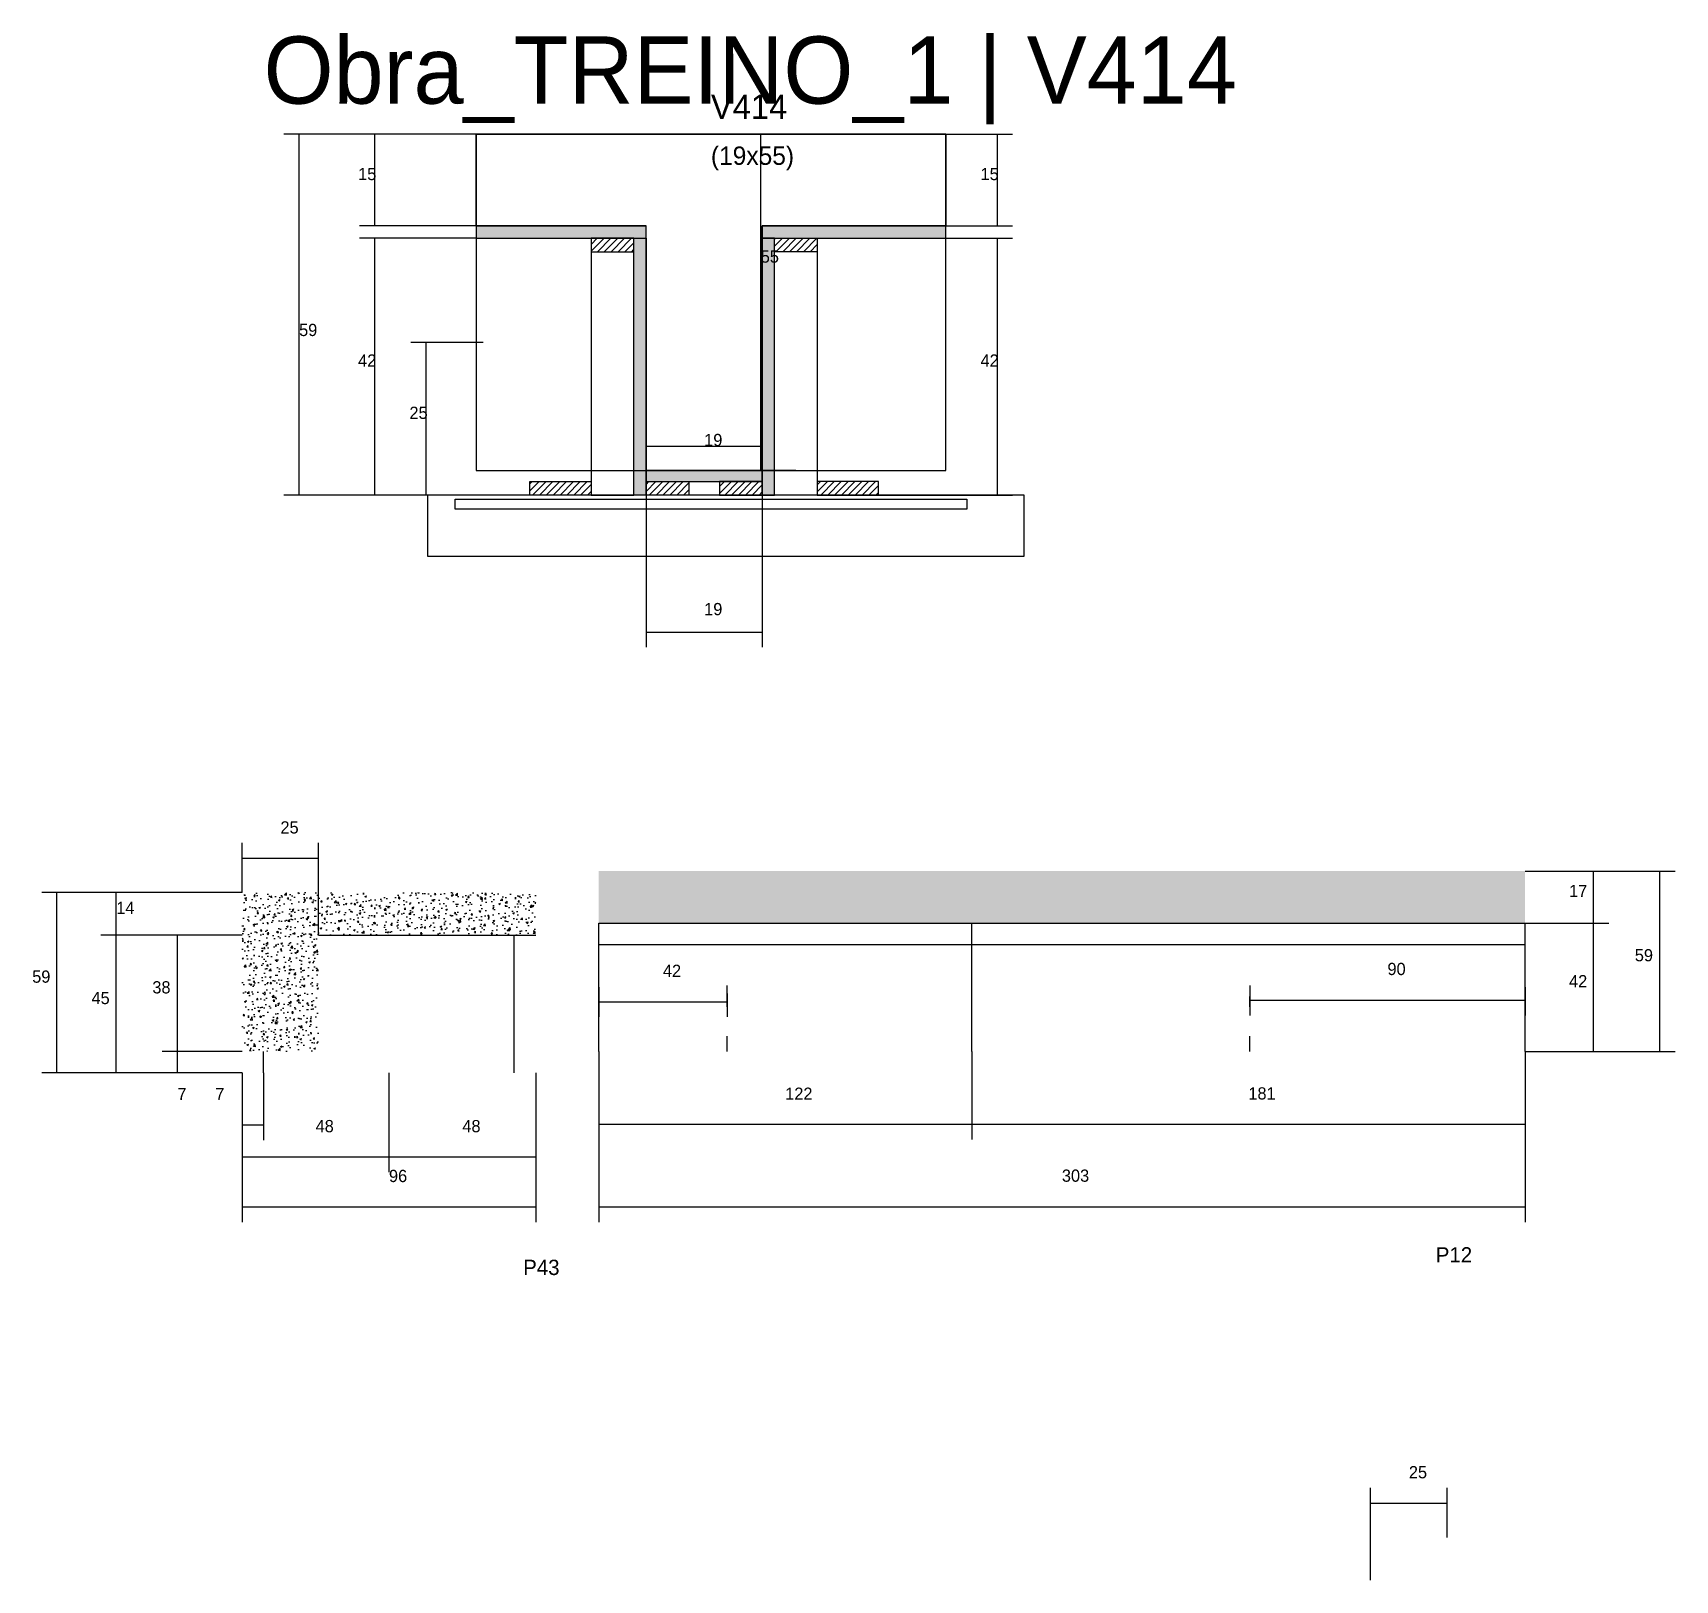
# Model space of a CAD drawing. Header units: metres. Extents: x -41 to 34800, y -36000 to 1848.
# Drawn here: x 8705 to 9242, y -5943 to -5437 of the extents above; entities that cross this region are included whole.
import ezdxf

# ---------------------------------------------------------------- set-up
doc = ezdxf.new("R2010")
doc.units = ezdxf.units.M
for name, color, linetype in [('CONCRETO', 251, 'Continuous'), ('COTA', 4, 'Continuous'), ('Cota Seção (2x)', 4, 'Continuous'), ('Hachura', 253, 'Continuous'), ('LABEL_ID', 3, 'Continuous'), ('Madeira', 126, 'Continuous'), ('NOMENCLATURA', 7, 'Continuous'), ('Painéis', 200, 'Continuous'), ('SARR_2.2x7', 40, 'Continuous'), ('SCO-___-LAJ', 4, 'Continuous'), ('Texto Seção', 7, 'Continuous')]:
    doc.layers.add(name, color=color, linetype=linetype)

msp = doc.modelspace()

# ---------------------------------------------------------------- texts
at = {"layer": 'COTA'}
for s, p in [('15', (8810.9, -5485)), ('15', (9014.5, -5485)), ('59', (8791.6, -5536)), ('42', (8810.9, -5546)), ('42', (9014.5, -5546)), ('25', (8827.7, -5563.1)), ('19', (8924.1, -5627.3)), ('17', (9207, -5719.5)), ('59', (9228.5, -5740.5)), ('42', (9207, -5749)), ('7', (8764.2, -5785.9)), ('122', (8950.6, -5785.8)), ('181', (9102.1, -5785.7)), ('96', (8821, -5812.7)), ('303', (9041.1, -5812.6))]:
    msp.add_text(s, height=4, dxfattribs=at).set_placement(p)
at = {"layer": 'Cota Seção (2x)'}
for s, p in [('55', (8942.6, -5512)), ('19', (8924.1, -5572)), ('25', (8785.5, -5698.7)), ('14', (8731.8, -5725)), ('42', (8910.6, -5745.6)), ('90', (9147.6, -5745)), ('59', (8704.3, -5747.5)), ('38', (8743.6, -5751)), ('45', (8723.7, -5754.5)), ('7', (8751.8, -5785.9)), ('48', (8797, -5796.4)), ('48', (8845, -5796.4)), ('25', (9154.6, -5909.6))]:
    msp.add_text(s, height=4, dxfattribs=at).set_placement(p)
at = {"layer": 'LABEL_ID'}
msp.add_text('Obra_TREINO_1 | V414', height=22, dxfattribs=at).set_placement((8780, -5460))
at = {"layer": 'NOMENCLATURA'}
for s, p in [('P43', (8864.9, -5843.1)), ('P12', (9163.4, -5839))]:
    msp.add_text(s, height=5, dxfattribs=at).set_placement(p)
at = {"layer": 'Texto Seção'}
for s, height, p in [('V414', 8, (8926.3, -5465)), ('(19x55)', 6, (8926.3, -5480))]:
    msp.add_text(s, height=height, dxfattribs=at).set_placement(p)

# ---------------------------------------------------------------- hatches: boundary and pattern name
at = {"layer": 'COTA'}
h = msp.add_hatch(dxfattribs=at)
h.set_pattern_fill('AR-CONC', scale=0.03)
h.paths.add_polyline_path([(9192.6, -5728), (9192.6, -5711), (9192.6, -5711), (8889.6, -5711), (8889.6, -5711), (8889.6, -5728), (8889.6, -5728), (9192.6, -5728)])
h = msp.add_hatch(dxfattribs=at)
h.set_pattern_fill('AR-CONC', scale=0.03)
h.paths.add_polyline_path([(8798, -5732), (8869, -5732), (8869, -5732), (8869, -5718), (8869, -5718), (8773, -5718), (8773, -5718), (8773, -5770), (8773, -5770), (8798, -5770), (8798, -5770), (8798, -5732)])
at = {"layer": 'Hachura'}
h = msp.add_hatch(color=8, dxfattribs=at)
h.dxf.hatch_style = 1
h.paths.add_polyline_path([(8905.1, -5504), (8905.1, -5500), (8905.1, -5500), (8849.5, -5500), (8849.5, -5500), (8849.5, -5504), (8849.5, -5504), (8905.1, -5504)])
h = msp.add_hatch(color=8, dxfattribs=at)
h.dxf.hatch_style = 1
h.paths.add_polyline_path([(9003.1, -5504), (9003.1, -5500), (9003.1, -5500), (8943.1, -5500), (8943.1, -5500), (8943.1, -5504), (8943.1, -5504), (9003.1, -5504)])
h = msp.add_hatch(dxfattribs=at)
h.set_pattern_fill('ANSI31', scale=0.5)
h.paths.add_polyline_path([(8901.1, -5508.4), (8901.1, -5504), (8901.1, -5504), (8887.1, -5504), (8887.1, -5504), (8887.1, -5508.4), (8887.1, -5508.4), (8901.1, -5508.4)])
h = msp.add_hatch(color=8, dxfattribs=at)
h.dxf.hatch_style = 1
h.paths.add_polyline_path([(8901.1, -5504), (8905.1, -5504), (8905.1, -5504), (8905.1, -5588), (8905.1, -5588), (8901.1, -5588), (8901.1, -5588), (8901.1, -5504)])
h = msp.add_hatch(color=8, dxfattribs=at)
h.dxf.hatch_style = 1
h.paths.add_polyline_path([(8947.1, -5504), (8943.1, -5504), (8943.1, -5504), (8943.1, -5588), (8943.1, -5588), (8947.1, -5588), (8947.1, -5588), (8947.1, -5504)])
h = msp.add_hatch(dxfattribs=at)
h.set_pattern_fill('ANSI31', scale=0.5)
h.paths.add_polyline_path([(8947.1, -5508.4), (8947.1, -5504), (8947.1, -5504), (8961.1, -5504), (8961.1, -5504), (8961.1, -5508.4), (8961.1, -5508.4), (8947.1, -5508.4)])
h = msp.add_hatch(color=8, dxfattribs=at)
h.dxf.hatch_style = 1
h.paths.add_polyline_path([(8943.1, -5583.6), (8943.1, -5580), (8943.1, -5580), (8905.1, -5580), (8905.1, -5580), (8905.1, -5583.6), (8905.1, -5583.6), (8943.1, -5583.6)])
h = msp.add_hatch(dxfattribs=at)
h.set_pattern_fill('ANSI31', scale=0.5)
h.paths.add_polyline_path([(8867.1, -5588), (8867.1, -5583.6), (8867.1, -5583.6), (8887.1, -5583.6), (8887.1, -5583.6), (8887.1, -5588), (8887.1, -5588), (8867.1, -5588)])
h = msp.add_hatch(dxfattribs=at)
h.set_pattern_fill('ANSI31', scale=0.5)
h.paths.add_polyline_path([(8905.1, -5588), (8905.1, -5583.6), (8905.1, -5583.6), (8919.1, -5583.6), (8919.1, -5583.6), (8919.1, -5588), (8919.1, -5588), (8905.1, -5588)])
h = msp.add_hatch(dxfattribs=at)
h.set_pattern_fill('ANSI31', scale=0.5)
h.paths.add_polyline_path([(8943.1, -5588), (8943.1, -5583.6), (8943.1, -5583.6), (8929.1, -5583.6), (8929.1, -5583.6), (8929.1, -5588), (8929.1, -5588), (8943.1, -5588)])
h = msp.add_hatch(dxfattribs=at)
h.set_pattern_fill('ANSI31', scale=0.5)
h.paths.add_polyline_path([(8981.1, -5588), (8981.1, -5583.6), (8981.1, -5583.6), (8961.1, -5583.6), (8961.1, -5583.6), (8961.1, -5588), (8961.1, -5588), (8981.1, -5588)])

# ---------------------------------------------------------------- linework, layer by layer
at = {"layer": 'CONCRETO'}
for points in [[(8849.5, -5500), (8849.5, -5470), (9003.1, -5470), (9003.1, -5500), (8943.1, -5500), (8943.1, -5580), (8905.1, -5580), (8905.1, -5500)], [(8849.5, -5580), (9003.1, -5580), (9003.1, -5470), (8849.5, -5470)]]:
    msp.add_lwpolyline(points, close=True, dxfattribs=at)
at = {"layer": 'COTA'}
for p, q in [((8849.5, -5470), (8786.6, -5470)), ((8791.6, -5588), (8791.6, -5470)), ((8849.5, -5470), (8811.4, -5470)), ((8816.4, -5500), (8816.4, -5470)), ((9003.1, -5470), (9025, -5470)), ((9020, -5500), (9020, -5470)), ((8849.5, -5500), (8811.4, -5500)), ((9003.1, -5500), (9025, -5500)), ((8849.5, -5504), (8811.4, -5504)), ((8816.4, -5588), (8816.4, -5504)), ((9003.1, -5504), (9025, -5504)), ((9020, -5588), (9020, -5504)), ((8851.8, -5538.1), (8828.2, -5538.1)), ((8833.2, -5588), (8833.2, -5538.1)), ((8871.5, -5588), (8786.6, -5588)), ((8871.5, -5588), (8811.4, -5588)), ((8851.8, -5588), (8828.2, -5588)), ((8905.1, -5588), (8905.1, -5637.8)), ((8943.1, -5588), (8943.1, -5637.8)), ((8976.7, -5588), (9025, -5588)), ((8905.1, -5632.8), (8943.1, -5632.8)), ((9192.6, -5711), (9220, -5711)), ((9192.6, -5711), (9241.7, -5711)), ((9215, -5728), (9215, -5711)), ((9236.7, -5770), (9236.7, -5711)), ((9192.6, -5728), (9220, -5728)), ((9192.6, -5728), (9220, -5728)), ((9215, -5770), (9215, -5728)), ((8889.6, -5770), (8889.6, -5798.8)), ((8889.6, -5770), (8889.6, -5825.8)), ((9011.6, -5770), (9011.6, -5798.8)), ((9011.6, -5770), (9011.6, -5798.8)), ((9192.6, -5770), (9192.6, -5798.8)), ((9192.6, -5770), (9192.6, -5825.8)), ((9192.6, -5770), (9220, -5770)), ((9192.6, -5770), (9241.7, -5770)), ((8773, -5777), (8773, -5825.8)), ((8773, -5777), (8773, -5799)), ((8780, -5777), (8780, -5799)), ((8869, -5777), (8869, -5825.8)), ((8773, -5794), (8780, -5794)), ((8889.6, -5793.8), (9011.6, -5793.8)), ((9011.6, -5793.8), (9192.6, -5793.8)), ((8773, -5820.8), (8869, -5820.8)), ((8889.6, -5820.8), (9192.6, -5820.8))]:
    msp.add_line(p, q, dxfattribs=at)
at = {"layer": 'Cota Seção (2x)'}
for p, q in [((8954.1, -5470), (8937.6, -5470)), ((8942.6, -5580), (8942.6, -5470)), ((8905.1, -5588), (8905.1, -5567)), ((8943.1, -5588), (8943.1, -5567)), ((8905.1, -5572), (8943.1, -5572)), ((8954.1, -5580), (8937.6, -5580)), ((8773, -5718), (8773, -5701.8)), ((8798, -5732), (8798, -5701.8)), ((8773, -5706.8), (8798, -5706.8)), ((8773, -5718), (8707.4, -5718)), ((8712.4, -5777), (8712.4, -5718)), ((8773, -5718), (8726.8, -5718)), ((8731.8, -5732), (8731.8, -5718)), ((8773, -5732), (8726.8, -5732)), ((8773, -5732), (8726.8, -5732)), ((8731.8, -5777), (8731.8, -5732)), ((8773, -5732), (8746.8, -5732)), ((8751.8, -5770), (8751.8, -5732)), ((8889.6, -5749), (8889.6, -5758.7)), ((8931.6, -5751), (8931.6, -5758.7)), ((9102.6, -5751), (9102.6, -5758.2)), ((9102.6, -5753.2), (9192.6, -5753.2)), ((9192.6, -5749), (9192.6, -5758.2)), ((8889.6, -5753.7), (8931.6, -5753.7)), ((8773, -5770), (8746.8, -5770)), ((8773, -5770), (8746.8, -5770)), ((8751.8, -5777), (8751.8, -5770)), ((8773, -5777), (8707.4, -5777)), ((8773, -5777), (8726.8, -5777)), ((8773, -5777), (8746.8, -5777)), ((8773, -5777), (8773, -5809.5)), ((8821, -5777), (8821, -5809.5)), ((8821, -5777), (8821, -5809.5)), ((8869, -5777), (8869, -5809.5)), ((8773, -5804.5), (8821, -5804.5)), ((8821, -5804.5), (8869, -5804.5)), ((9142.1, -5942.9), (9142.1, -5912.7)), ((9167.1, -5928.9), (9167.1, -5912.7)), ((9142.1, -5917.7), (9167.1, -5917.7))]:
    msp.add_line(p, q, dxfattribs=at)
at = {"layer": 'Madeira'}
for points in [[(8901.1, -5508.4), (8901.1, -5504), (8887.1, -5504), (8887.1, -5508.4)], [(8901.1, -5504), (8887.1, -5504), (8887.1, -5588), (8901.1, -5588)], [(8947.1, -5508.4), (8947.1, -5504), (8961.1, -5504), (8961.1, -5508.4)], [(8947.1, -5504), (8961.1, -5504), (8961.1, -5588), (8947.1, -5588)], [(8867.1, -5588), (8867.1, -5583.6), (8887.1, -5583.6), (8887.1, -5588)], [(8905.1, -5588), (8905.1, -5583.6), (8919.1, -5583.6), (8919.1, -5588)], [(8943.1, -5588), (8943.1, -5583.6), (8929.1, -5583.6), (8929.1, -5588)], [(8981.1, -5588), (8981.1, -5583.6), (8961.1, -5583.6), (8961.1, -5588)], [(8833.6, -5608), (9028.8, -5608), (9028.8, -5588), (8833.6, -5588)]]:
    msp.add_lwpolyline(points, close=True, dxfattribs=at)
at = {"layer": 'Painéis'}
for p, q in [((8849.5, -5500), (8905.1, -5500)), ((8905.1, -5504), (8905.1, -5500)), ((8943.1, -5500), (9003.1, -5500)), ((8943.1, -5504), (8943.1, -5500)), ((9003.1, -5504), (9003.1, -5500)), ((8905.1, -5588), (8905.1, -5504)), ((8943.1, -5588), (8943.1, -5504)), ((8905.1, -5580), (8943.1, -5580)), ((8905.1, -5583.6), (8905.1, -5580)), ((8943.1, -5583.6), (8943.1, -5580)), ((8889.6, -5728), (9192.6, -5728)), ((8889.6, -5770), (8889.6, -5728)), ((9011.6, -5770), (9011.6, -5728)), ((9192.6, -5770), (9192.6, -5728)), ((8798, -5732), (8869, -5732))]:
    msp.add_line(p, q, dxfattribs=at)
for points in [[(8905.1, -5504), (8905.1, -5500), (8849.5, -5500), (8849.5, -5504)], [(9003.1, -5504), (9003.1, -5500), (8943.1, -5500), (8943.1, -5504)], [(8901.1, -5504), (8905.1, -5504), (8905.1, -5588), (8901.1, -5588)], [(8947.1, -5504), (8943.1, -5504), (8943.1, -5588), (8947.1, -5588)], [(8943.1, -5583.6), (8943.1, -5580), (8905.1, -5580), (8905.1, -5583.6)]]:
    msp.add_lwpolyline(points, close=True, dxfattribs=at)
at = {"layer": 'SARR_2.2x7'}
for p, q in [((8862, -5777), (8862, -5732)), ((8889.6, -5735), (9011.6, -5735)), ((9011.6, -5735), (9192.6, -5735)), ((8931.6, -5755.4), (8931.6, -5748.4)), ((9102.6, -5755.4), (9102.7, -5748.4)), ((8931.6, -5770), (8931.6, -5765)), ((9102.6, -5770), (9102.6, -5765)), ((8780, -5777), (8780, -5770))]:
    msp.add_line(p, q, dxfattribs=at)
at = {"layer": 'SCO-___-LAJ'}
msp.add_lwpolyline([(8842.6, -5589.4), (9010, -5589.4), (9010, -5592.6), (8842.6, -5592.6)], close=True, dxfattribs=at)

msp.set_redraw_order([(e.dxf.handle, doc.entitydb.next_handle()) for e in msp.query("TEXT MTEXT ATTDEF DIMENSION ARC_DIMENSION")])  # texts and dimensions are drawn at this point

doc.saveas('drawing.dxf')
